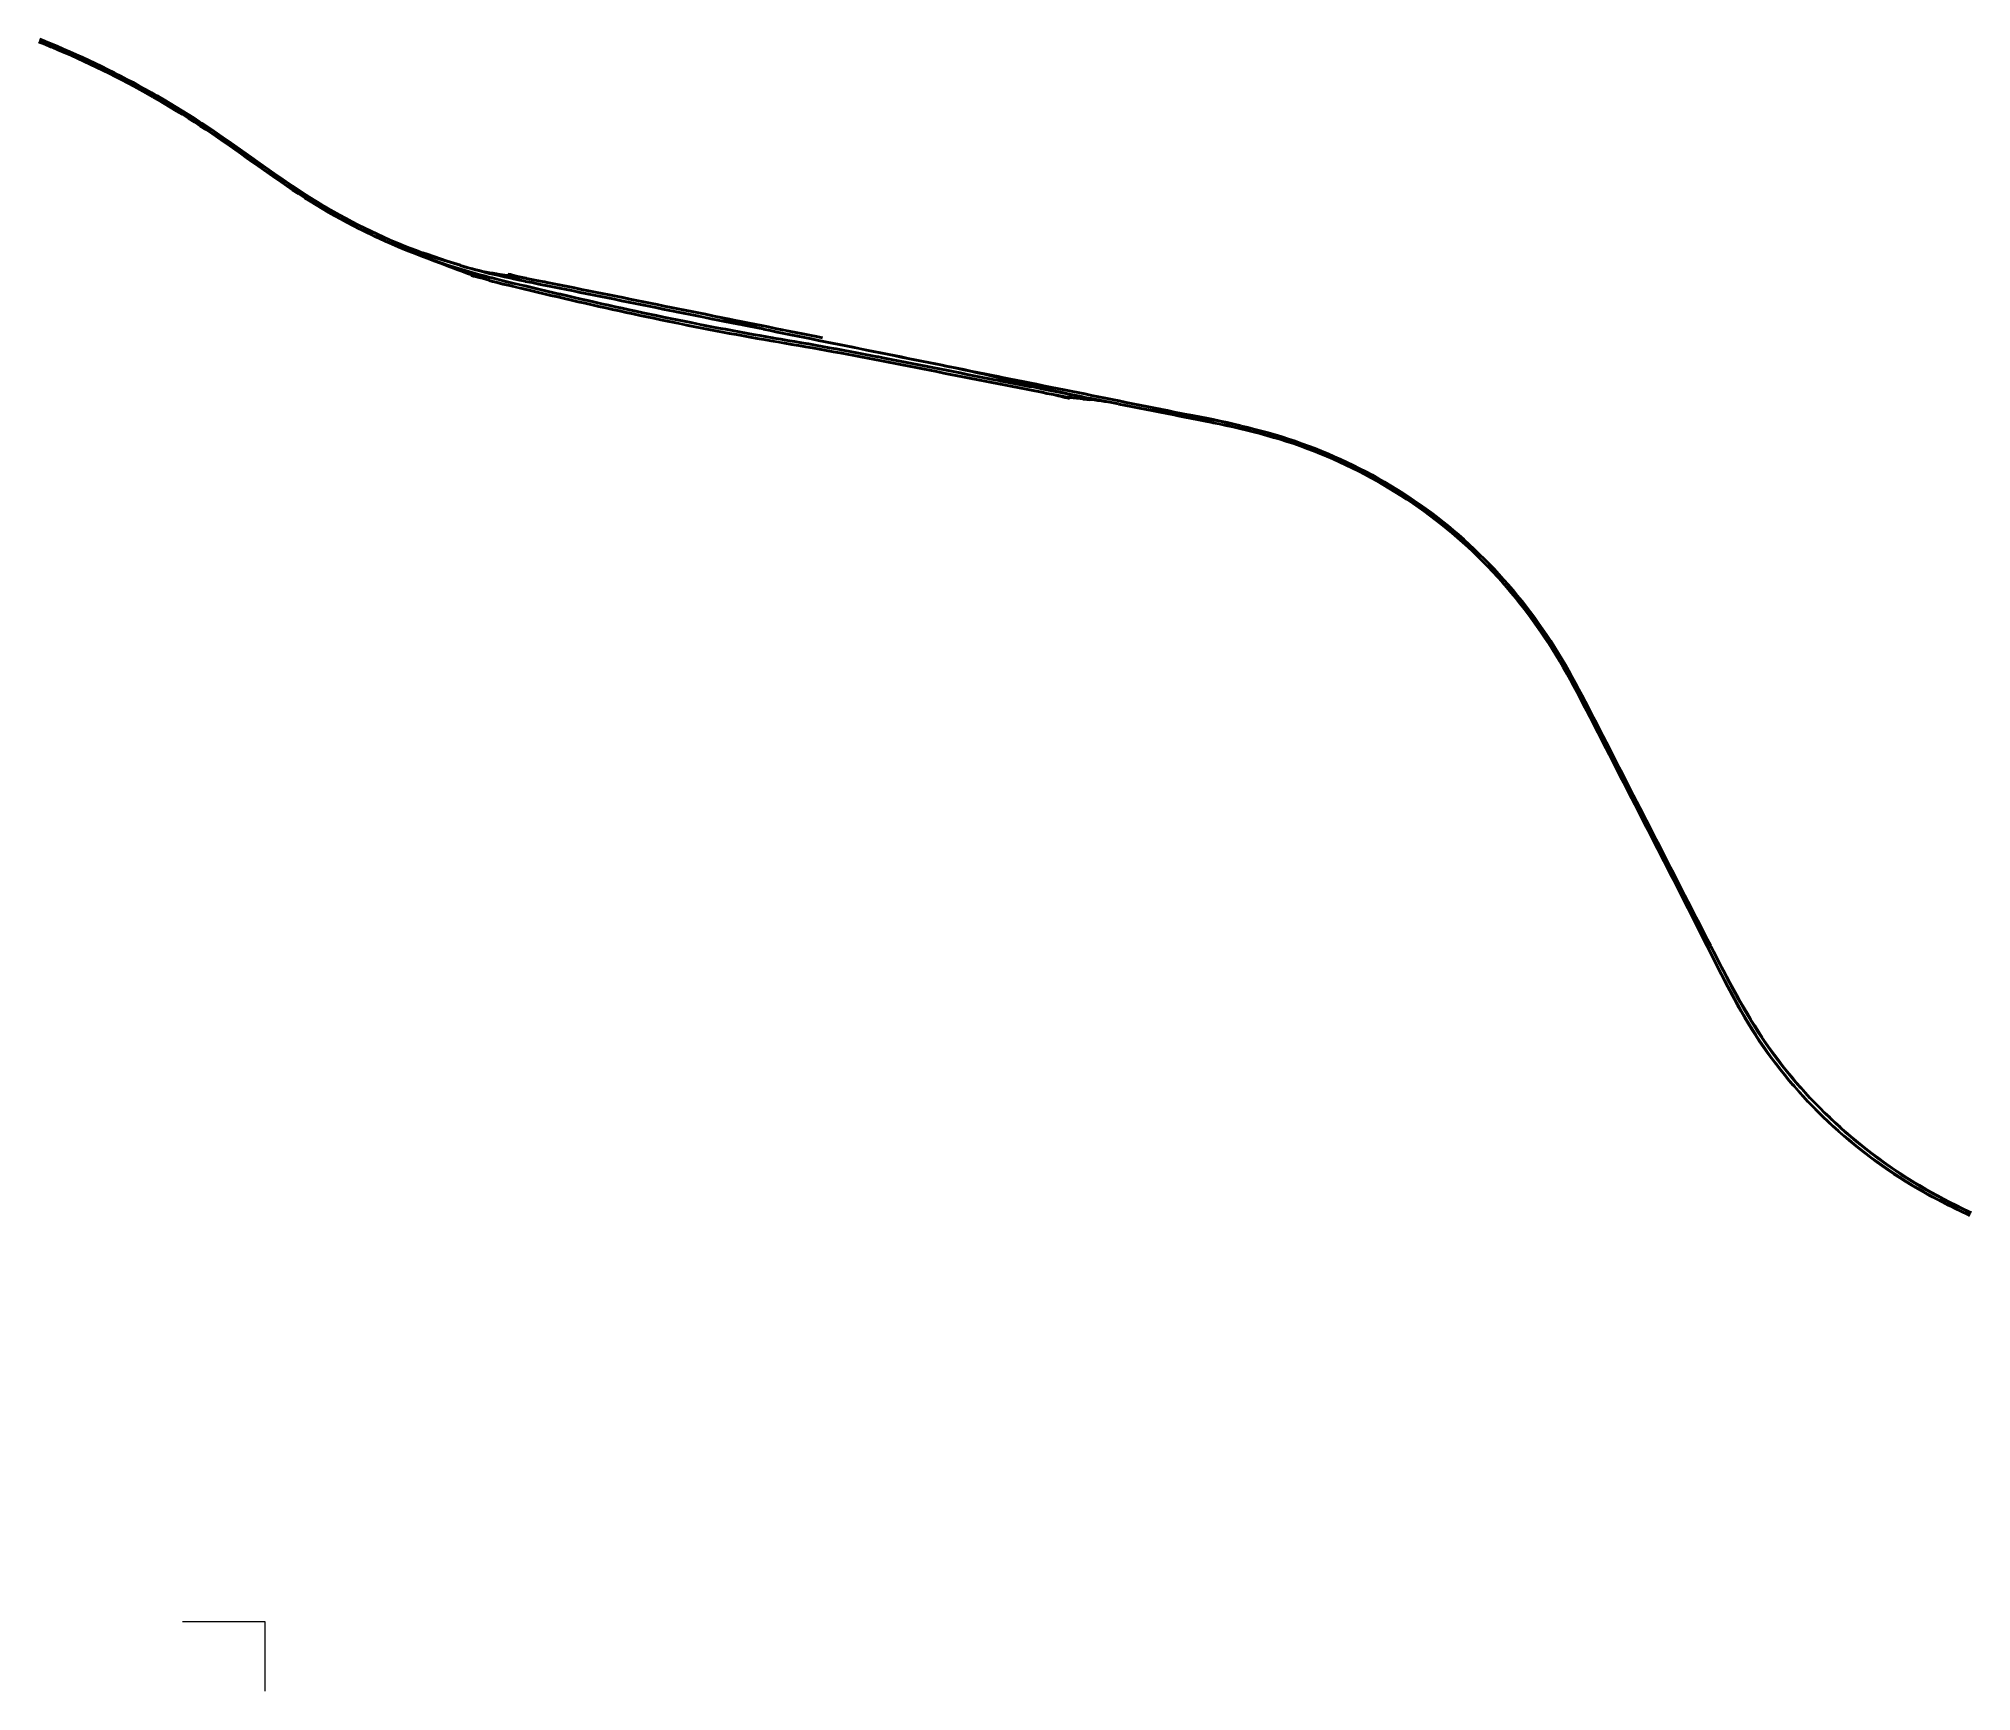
# Model space of a CAD drawing. Header units: feet. Extents: x 2684697 to 2732399, y 1232152 to 1272022.
# Drawn here: x 2688678 to 2691429, y 1252901 to 1255253 of the extents above; entities outside this region: 158.
import ezdxf

# ---------------------------------------------------------------- set-up
doc = ezdxf.new("R2010")
doc.units = ezdxf.units.FT
doc.header["$MEASUREMENT"] = 0
for name, color, linetype, lineweight in [('46 E1 (I)', 7, 'Continuous', 0), ('54 E2 (IV)', 7, 'Continuous', 0), ('60 E1 (VI)', 7, 'Continuous', 0), ('A-Titelblatt', 7, 'Continuous', 0), ('Diverse', 7, 'Continuous', 0), ('Level 61', 7, 'Continuous', 0)]:
    doc.layers.add(name, color=color, linetype=linetype, lineweight=lineweight)
doc.styles.add('Style-Arial', font='arial.ttf')

msp = doc.modelspace()

# ---------------------------------------------------------------- linework, layer by layer
at = {"layer": '46 E1 (I)', "color": 5, "lineweight": 30}
msp.add_line((2690362.6, 1271947.9), (2691519.4, 1271947.9), dxfattribs=at)
at = {"layer": '46 E1 (I)', "color": 5, "lineweight": 30, "flags": 128}
for points in [[(2689404, 1254904.9), (2689411.2, 1254903.4), (2689421, 1254901.4), (2689430.8, 1254899.5), (2689440.6, 1254897.5), (2689450.4, 1254895.5), (2689460.2, 1254893.6), (2689470, 1254891.6), (2689479.8, 1254889.6), (2689489.6, 1254887.6), (2689499.5, 1254885.7), (2689509.3, 1254883.7), (2689519.1, 1254881.7), (2689528.9, 1254879.7), (2689538.7, 1254877.8), (2689548.5, 1254875.8), (2689558.3, 1254873.8), (2689568.1, 1254871.8), (2689577.9, 1254869.9), (2689587.7, 1254867.9), (2689597.5, 1254865.9), (2689607.3, 1254863.9), (2689617.1, 1254862), (2689626.9, 1254860), (2689636.7, 1254858), (2689641.3, 1254857.1)], [(2689404.2, 1254906.3), (2689411.5, 1254904.8), (2689421.3, 1254902.9), (2689431.1, 1254900.9), (2689440.9, 1254898.9), (2689450.7, 1254896.9), (2689460.5, 1254895), (2689470.3, 1254893), (2689480.1, 1254891), (2689489.9, 1254889), (2689499.7, 1254887.1), (2689509.5, 1254885.1), (2689519.3, 1254883.1), (2689529.1, 1254881.1), (2689538.9, 1254879.2), (2689548.7, 1254877.2), (2689558.6, 1254875.2), (2689568.4, 1254873.2), (2689578.2, 1254871.3), (2689588, 1254869.3), (2689597.8, 1254867.3), (2689607.6, 1254865.4), (2689617.4, 1254863.4), (2689627.2, 1254861.4), (2689637, 1254859.4), (2689641.6, 1254858.5)], [(2689641.3, 1254857.1), (2689646.2, 1254856), (2689651, 1254854.9), (2689655.8, 1254853.6), (2689660.6, 1254852.1), (2689663.7, 1254851.1), (2689666.8, 1254850.1)], [(2689641.3, 1254857.1), (2689651.1, 1254855.1), (2689660.9, 1254853.1), (2689667.3, 1254851.9)], [(2689641.6, 1254858.5), (2689646.5, 1254857.4), (2689651.4, 1254856.3), (2689656.2, 1254854.9), (2689661, 1254853.5), (2689664.1, 1254852.5), (2689667.2, 1254851.5)], [(2689641.6, 1254858.5), (2689651.4, 1254856.5), (2689661.2, 1254854.6), (2689667.6, 1254853.3)], [(2689671.1, 1254848.8), (2689667.4, 1254849.9), (2689666.8, 1254850.1)], [(2689667.3, 1254851.9), (2689677.1, 1254849.9), (2689687, 1254847.9), (2689696.8, 1254845.9), (2689706.6, 1254844), (2689716.4, 1254842), (2689726.2, 1254840), (2689736, 1254838), (2689740.2, 1254837.2)], [(2689671.5, 1254850.2), (2689667.8, 1254851.3), (2689667.3, 1254851.5)], [(2689667.6, 1254853.3), (2689677.4, 1254851.3), (2689687.2, 1254849.3), (2689697, 1254847.3), (2689706.8, 1254845.4), (2689716.6, 1254843.4), (2689726.4, 1254841.4), (2689736.3, 1254839.4), (2689740.5, 1254838.6)], [(2689740.2, 1254837.2), (2689745.8, 1254836.1), (2689755.6, 1254834.1), (2689765.4, 1254832.1), (2689775.2, 1254830.1), (2689785, 1254828.2), (2689793.3, 1254826.5)], [(2689740.5, 1254838.6), (2689746.1, 1254837.5), (2689755.9, 1254835.5), (2689765.7, 1254833.5), (2689775.5, 1254831.5), (2689785.3, 1254829.6), (2689793.6, 1254827.9)]]:
    msp.add_lwpolyline(points, dxfattribs=at)
at = {"layer": '54 E2 (IV)', "color": 3, "lineweight": 30}
for p, q in [((2690362.6, 1271400.7), (2691519.4, 1271400.7)), ((2689372, 1254910.9), (2689381.4, 1254909.2)), ((2689372.2, 1254912.3), (2689381.7, 1254910.7))]:
    msp.add_line(p, q, dxfattribs=at)
at = {"layer": '54 E2 (IV)', "color": 3, "lineweight": 30, "flags": 128}
for points in [[(2689281.3, 1254921), (2689283.8, 1254920), (2689288.5, 1254918.3), (2689293.2, 1254916.6), (2689294, 1254916.4)], [(2689281.8, 1254922.3), (2689284.3, 1254921.4), (2689289, 1254919.6), (2689293.7, 1254918), (2689294.4, 1254917.7)], [(2689319.3, 1254908.3), (2689314.5, 1254909.6), (2689309.7, 1254910.9), (2689304.8, 1254912.1), (2689300, 1254913.2), (2689296.8, 1254913.9), (2689293.6, 1254914.6)], [(2689319.7, 1254909.7), (2689314.9, 1254911), (2689310, 1254912.3), (2689305.2, 1254913.5), (2689300.3, 1254914.6), (2689297.1, 1254915.3), (2689293.9, 1254916)], [(2689319.3, 1254908.3), (2689314.5, 1254909.7), (2689309.7, 1254911.2), (2689304.9, 1254912.7), (2689300.2, 1254914.2), (2689297.1, 1254915.3), (2689294, 1254916.4)], [(2689319.7, 1254909.7), (2689314.9, 1254911.1), (2689310.1, 1254912.5), (2689305.4, 1254914.1), (2689300.6, 1254915.6), (2689297.5, 1254916.7), (2689294.4, 1254917.7)], [(2689319.3, 1254908.3), (2689324.1, 1254906.9), (2689328.9, 1254905.6), (2689332.2, 1254904.7)], [(2689319.7, 1254909.7), (2689324.5, 1254908.3), (2689329.3, 1254907), (2689332.6, 1254906.1)], [(2689332.2, 1254904.7), (2689333.8, 1254904.3), (2689338.6, 1254903.1), (2689343.5, 1254901.9), (2689348.4, 1254900.8), (2689358.1, 1254898.4), (2689367.8, 1254896.1), (2689377.6, 1254893.8), (2689387.3, 1254891.5), (2689397, 1254889.2), (2689406.8, 1254886.9), (2689416.5, 1254884.7), (2689426.2, 1254882.4), (2689436, 1254880.2), (2689445.7, 1254877.9), (2689455.5, 1254875.7), (2689465.2, 1254873.5), (2689475, 1254871.3), (2689484.8, 1254869.1), (2689494.5, 1254866.9), (2689504.3, 1254864.8), (2689514, 1254862.6), (2689523.8, 1254860.5), (2689533.6, 1254858.4), (2689543.4, 1254856.3), (2689553.2, 1254854.3), (2689563, 1254852.2), (2689572.8, 1254850.2), (2689582.6, 1254848.2), (2689592.4, 1254846.2), (2689602.2, 1254844.3), (2689612, 1254842.3), (2689621.8, 1254840.4), (2689631.6, 1254838.5), (2689641.4, 1254836.6), (2689651.3, 1254834.8), (2689661.1, 1254832.9), (2689670.9, 1254831.1), (2689680.8, 1254829.3), (2689690.6, 1254827.5), (2689700.5, 1254825.7), (2689710.3, 1254824), (2689720.1, 1254822.3), (2689730, 1254820.6), (2689739.9, 1254818.9), (2689749.7, 1254817.2), (2689759.6, 1254815.5), (2689769.4, 1254813.8), (2689779.3, 1254812.1), (2689789.1, 1254810.3), (2689799, 1254808.6), (2689808.8, 1254806.8), (2689818.6, 1254805), (2689828.5, 1254803.2), (2689838.3, 1254801.3), (2689848.1, 1254799.5), (2689857.9, 1254797.6), (2689867.8, 1254795.7), (2689877.6, 1254793.8), (2689887.4, 1254791.8), (2689897.2, 1254789.9), (2689907, 1254788), (2689916.8, 1254786.1), (2689926.6, 1254784.1), (2689936.4, 1254782.2), (2689946.3, 1254780.3), (2689956.1, 1254778.4), (2689965.9, 1254776.4), (2689975.7, 1254774.5), (2689985.5, 1254772.6), (2689995.3, 1254770.6), (2690005.1, 1254768.7), (2690014.9, 1254766.8), (2690024.8, 1254764.9), (2690034.6, 1254762.9), (2690044.4, 1254761), (2690054.2, 1254759.1), (2690064, 1254757.2), (2690073.8, 1254755.2), (2690083.6, 1254753.3), (2690093.5, 1254751.4), (2690103.3, 1254749.5), (2690107.9, 1254748.5)], [(2689332.6, 1254906.1), (2689334.1, 1254905.7), (2689339, 1254904.5), (2689343.8, 1254903.3), (2689348.7, 1254902.2), (2689358.4, 1254899.8), (2689368.2, 1254897.5), (2689377.9, 1254895.2), (2689387.6, 1254892.9), (2689397.3, 1254890.6), (2689407.1, 1254888.3), (2689416.8, 1254886.1), (2689426.6, 1254883.8), (2689436.3, 1254881.6), (2689446.1, 1254879.3), (2689455.8, 1254877.1), (2689465.6, 1254874.9), (2689475.3, 1254872.7), (2689485.1, 1254870.5), (2689494.8, 1254868.3), (2689504.6, 1254866.2), (2689514.4, 1254864), (2689524.1, 1254861.9), (2689533.9, 1254859.8), (2689543.7, 1254857.7), (2689553.5, 1254855.7), (2689563.3, 1254853.6), (2689573, 1254851.6), (2689582.8, 1254849.6), (2689592.6, 1254847.6), (2689602.5, 1254845.7), (2689612.3, 1254843.7), (2689622.1, 1254841.8), (2689631.9, 1254839.9), (2689641.7, 1254838), (2689651.5, 1254836.2), (2689661.4, 1254834.3), (2689671.2, 1254832.5), (2689681, 1254830.7), (2689690.9, 1254828.9), (2689700.7, 1254827.1), (2689710.5, 1254825.4), (2689720.4, 1254823.7), (2689730.2, 1254822), (2689740.1, 1254820.3), (2689750, 1254818.6), (2689759.8, 1254816.9), (2689769.7, 1254815.2), (2689779.5, 1254813.5), (2689789.4, 1254811.7), (2689799.2, 1254810), (2689809.1, 1254808.2), (2689818.9, 1254806.4), (2689828.7, 1254804.6), (2689838.6, 1254802.7), (2689848.4, 1254800.9), (2689858.2, 1254799), (2689868, 1254797.1), (2689877.8, 1254795.2), (2689887.7, 1254793.2), (2689897.5, 1254791.3), (2689907.3, 1254789.4), (2689917.1, 1254787.5), (2689926.9, 1254785.5), (2689936.7, 1254783.6), (2689946.5, 1254781.7), (2689956.3, 1254779.8), (2689966.2, 1254777.8), (2689976, 1254775.9), (2689985.8, 1254774), (2689995.6, 1254772.1), (2690005.4, 1254770.1), (2690015.2, 1254768.2), (2690025, 1254766.3), (2690034.9, 1254764.3), (2690044.7, 1254762.4), (2690054.5, 1254760.5), (2690064.3, 1254758.6), (2690074.1, 1254756.6), (2690083.9, 1254754.7), (2690093.7, 1254752.8), (2690103.5, 1254750.9), (2690108.3, 1254749.9)], [(2689338.1, 1254916.2), (2689341.2, 1254915.7), (2689345.7, 1254915.1)], [(2689338.3, 1254917.6), (2689341.4, 1254917.1), (2689346, 1254916.5)], [(2689372, 1254910.9), (2689362.1, 1254912.6), (2689352.2, 1254914.1), (2689345.7, 1254915.1)], [(2689372.2, 1254912.3), (2689362.3, 1254914), (2689352.4, 1254915.5), (2689346, 1254916.5)], [(2689372, 1254910.9), (2689367, 1254911.8), (2689362.1, 1254912.8), (2689357.2, 1254913.9), (2689352.3, 1254915.2), (2689349.2, 1254916), (2689346.1, 1254916.8)], [(2689372.2, 1254912.3), (2689367.3, 1254913.2), (2689362.4, 1254914.2), (2689357.5, 1254915.3), (2689352.7, 1254916.6), (2689349.6, 1254917.4), (2689346.4, 1254918.2)], [(2689381.4, 1254909.2), (2689381.8, 1254909.2), (2689391.6, 1254907.3), (2689398.1, 1254906.1)], [(2689381.7, 1254910.7), (2689382, 1254910.6), (2689391.9, 1254908.7), (2689398.3, 1254907.5)], [(2689398.1, 1254906.1), (2689401.4, 1254905.4), (2689404, 1254904.9)], [(2689398.3, 1254907.5), (2689401.7, 1254906.8), (2689404.2, 1254906.3)], [(2690107.9, 1254748.5), (2690113.1, 1254747.5), (2690119.4, 1254746.3)], [(2690108.3, 1254749.9), (2690113.4, 1254748.9), (2690119.8, 1254747.7)], [(2690119.5, 1254746.3), (2690124.4, 1254745.3), (2690129.3, 1254744.4), (2690134.3, 1254743.6), (2690139.2, 1254742.8), (2690142.5, 1254742.3), (2690145.7, 1254741.8)], [(2690119.5, 1254746.3), (2690124.4, 1254745.3), (2690129.3, 1254744.2), (2690134.1, 1254743), (2690138.9, 1254741.8), (2690142.1, 1254740.9), (2690145.3, 1254740.1)], [(2690119.8, 1254747.7), (2690124.7, 1254746.7), (2690129.6, 1254745.6), (2690134.5, 1254744.4), (2690139.3, 1254743.1), (2690142.5, 1254742.3), (2690145.6, 1254741.5)], [(2690119.8, 1254747.7), (2690124.7, 1254746.7), (2690129.6, 1254745.9), (2690134.5, 1254745), (2690139.4, 1254744.2), (2690142.7, 1254743.7), (2690145.9, 1254743.3)], [(2690145.7, 1254741.8), (2690150.7, 1254741.2), (2690155.4, 1254740.6)], [(2690145.9, 1254743.3), (2690150.9, 1254742.6), (2690155.6, 1254742)], [(2690155.4, 1254740.6), (2690155.6, 1254740.5), (2690160.6, 1254740), (2690164.3, 1254739.5)], [(2690155.6, 1254742), (2690155.8, 1254742), (2690160.8, 1254741.4), (2690164.5, 1254741)]]:
    msp.add_lwpolyline(points, dxfattribs=at)
at = {"layer": '60 E1 (VI)', "color": 1, "lineweight": 30}
for p, q in [((2690362.6, 1270879.1), (2691519.4, 1270879.1)), ((2688841, 1255169.2), (2688848, 1255165.3)), ((2688841.6, 1255170.6), (2688848.5, 1255166.6)), ((2689136.7, 1254980.5), (2689142.1, 1254977.8)), ((2689137.2, 1254981.8), (2689142.6, 1254979.2)), ((2689331.6, 1254918.7), (2689338.3, 1254917.6)), ((2689331.3, 1254917.2), (2689338.1, 1254916.2)), ((2690164.7, 1254742.1), (2690174.6, 1254740.2)), ((2690165, 1254743.5), (2690174.8, 1254741.6)), ((2690215.4, 1254732.1), (2690225.2, 1254730.2)), ((2690215.6, 1254733.5), (2690225.5, 1254731.6))]:
    msp.add_line(p, q, dxfattribs=at)
at = {"layer": '60 E1 (VI)', "color": 1, "lineweight": 30, "flags": 128}
for points in [[(2688678.4, 1255249.2), (2688687.3, 1255245.6), (2688695.5, 1255242.2)], [(2688679.3, 1255251.4), (2688685, 1255249.1), (2688688.2, 1255247.8)], [(2688679.8, 1255252.8), (2688685.6, 1255250.4), (2688688.7, 1255249.2)], [(2688688.7, 1255249.2), (2688694.8, 1255246.6), (2688704.1, 1255242.8), (2688713.3, 1255238.9), (2688722.4, 1255234.9), (2688731.6, 1255230.8), (2688740.7, 1255226.7), (2688749.8, 1255222.5), (2688758.8, 1255218.2), (2688767.8, 1255213.9), (2688776.8, 1255209.4), (2688785.8, 1255205), (2688787, 1255204.3)], [(2688677.9, 1255247.9), (2688686.7, 1255244.3), (2688695, 1255240.9)], [(2688688.2, 1255247.8), (2688694.3, 1255245.3), (2688703.5, 1255241.5), (2688712.7, 1255237.5), (2688721.9, 1255233.6), (2688731, 1255229.5), (2688740.1, 1255225.4), (2688749.2, 1255221.2), (2688758.2, 1255216.9), (2688767.2, 1255212.6), (2688776.2, 1255208.2), (2688785.1, 1255203.7), (2688786.5, 1255203)], [(2688695, 1255240.9), (2688696, 1255240.5), (2688705.2, 1255236.6), (2688714.4, 1255232.7), (2688723.5, 1255228.7), (2688732.6, 1255224.6), (2688741.7, 1255220.4), (2688750.8, 1255216.2), (2688759.8, 1255211.9), (2688768.8, 1255207.6), (2688777.8, 1255203.1), (2688786.7, 1255198.6), (2688795.6, 1255194.1), (2688804.4, 1255189.4), (2688813.2, 1255184.7), (2688822, 1255179.9), (2688830.7, 1255175.1), (2688839.4, 1255170.2), (2688841, 1255169.2)], [(2688695.5, 1255242.2), (2688696.5, 1255241.8), (2688705.7, 1255238), (2688714.9, 1255234), (2688724.1, 1255230), (2688733.2, 1255225.9), (2688742.3, 1255221.8), (2688751.4, 1255217.5), (2688760.4, 1255213.2), (2688769.4, 1255208.9), (2688778.4, 1255204.4), (2688787.3, 1255199.9), (2688796.2, 1255195.3), (2688805.1, 1255190.7), (2688813.9, 1255186), (2688822.7, 1255181.2), (2688831.4, 1255176.3), (2688840.2, 1255171.4), (2688841.6, 1255170.6)], [(2688786.5, 1255203), (2688794, 1255199.1), (2688802.9, 1255194.5), (2688811.7, 1255189.8), (2688820.5, 1255185.1), (2688829.3, 1255180.3), (2688838, 1255175.4), (2688842.9, 1255172.5)], [(2688787, 1255204.3), (2688794.7, 1255200.4), (2688803.6, 1255195.8), (2688812.4, 1255191.1), (2688821.2, 1255186.3), (2688830, 1255181.5), (2688838.7, 1255176.6), (2688843.4, 1255173.9)], [(2688842.9, 1255172.5), (2688846.7, 1255170.4), (2688849.9, 1255168.5)], [(2688843.4, 1255173.9), (2688847.4, 1255171.7), (2688850.4, 1255169.9)], [(2688848.5, 1255166.6), (2688848.8, 1255166.4), (2688857.5, 1255161.4), (2688866.1, 1255156.2), (2688874.6, 1255151.1), (2688883.1, 1255145.8), (2688891.6, 1255140.5), (2688900, 1255135.1), (2688908.4, 1255129.6), (2688916.8, 1255124.1), (2688925.1, 1255118.5), (2688933.3, 1255112.9), (2688941.6, 1255107.2), (2688949.8, 1255101.5), (2688957.9, 1255095.7), (2688966.1, 1255089.9), (2688974.2, 1255084.1), (2688982.4, 1255078.3), (2688990.5, 1255072.5), (2688998.7, 1255066.7), (2689006.8, 1255061), (2689015, 1255055.2), (2689023.3, 1255049.6), (2689031.5, 1255043.9), (2689039.8, 1255038.4), (2689048.2, 1255032.9), (2689056.6, 1255027.5), (2689057, 1255027.2)], [(2688849.9, 1255168.5), (2688855.3, 1255165.4), (2688863.9, 1255160.3), (2688872.5, 1255155.1), (2688881, 1255149.9), (2688889.5, 1255144.6), (2688897.9, 1255139.3), (2688906.3, 1255133.9), (2688909.5, 1255131.7)], [(2688850.4, 1255169.9), (2688856, 1255166.6), (2688864.6, 1255161.5), (2688873.2, 1255156.4), (2688881.7, 1255151.1), (2688890.2, 1255145.8), (2688898.7, 1255140.5), (2688907.1, 1255135.1), (2688910, 1255133.1)], [(2688848, 1255165.3), (2688848.1, 1255165.2), (2688856.7, 1255160.1), (2688865.3, 1255155), (2688873.9, 1255149.8), (2688882.4, 1255144.6), (2688890.8, 1255139.3), (2688899.3, 1255133.9), (2688907.6, 1255128.4), (2688916, 1255122.9), (2688924.3, 1255117.3), (2688932.5, 1255111.7), (2688940.7, 1255106), (2688948.9, 1255100.3), (2688957.1, 1255094.5), (2688965.3, 1255088.7), (2688973.4, 1255082.9), (2688981.5, 1255077.1), (2688989.7, 1255071.3), (2688997.8, 1255065.5), (2689006, 1255059.8), (2689014.2, 1255054.1), (2689022.5, 1255048.4), (2689030.7, 1255042.7), (2689039, 1255037.2), (2689047.4, 1255031.7), (2689055.8, 1255026.3), (2689056.5, 1255025.8)], [(2688909.5, 1255131.7), (2688914.6, 1255128.4), (2688923, 1255122.8), (2688931.2, 1255117.2), (2688939.5, 1255111.5), (2688947.7, 1255105.8), (2688955.8, 1255100.1), (2688964, 1255094.3), (2688972.2, 1255088.5), (2688980.3, 1255082.7), (2688988.5, 1255076.9), (2688996.6, 1255071.1), (2689004.8, 1255065.4), (2689013, 1255059.6), (2689021.2, 1255053.9), (2689029.5, 1255048.3), (2689037.8, 1255042.7), (2689046.1, 1255037.2), (2689054.5, 1255031.7), (2689057.7, 1255029.7)], [(2688910, 1255133.1), (2688915.4, 1255129.6), (2688923.8, 1255124), (2688932, 1255118.4), (2688940.3, 1255112.7), (2688948.5, 1255107), (2688956.7, 1255101.2), (2688964.8, 1255095.5), (2688973, 1255089.7), (2688981.1, 1255083.9), (2688989.3, 1255078.1), (2688997.4, 1255072.3), (2689005.6, 1255066.5), (2689013.8, 1255060.8), (2689022, 1255055.1), (2689030.3, 1255049.5), (2689038.6, 1255043.9), (2689046.9, 1255038.4), (2689055.3, 1255033), (2689058.3, 1255031.1)], [(2689057.7, 1255029.7), (2689063, 1255026.4), (2689071.5, 1255021.1), (2689080.1, 1255016), (2689088.5, 1255011.1)], [(2689058.3, 1255031.1), (2689063.7, 1255027.6), (2689072.2, 1255022.4), (2689080.8, 1255017.2), (2689089, 1255012.4)], [(2689056.5, 1255025.8), (2689064.3, 1255020.9), (2689072.8, 1255015.7), (2689081.4, 1255010.6), (2689090.1, 1255005.5), (2689098.8, 1255000.6), (2689107.5, 1254995.7), (2689116.3, 1254991), (2689125.2, 1254986.4), (2689134.1, 1254981.8), (2689136.7, 1254980.5)], [(2689057, 1255027.2), (2689065, 1255022.2), (2689073.6, 1255016.9), (2689082.1, 1255011.8), (2689090.8, 1255006.8), (2689099.5, 1255001.8), (2689108.2, 1254997), (2689117, 1254992.3), (2689125.9, 1254987.6), (2689134.8, 1254983.1), (2689137.2, 1254981.8)], [(2689088.5, 1255011.1), (2689088.7, 1255010.9), (2689097.4, 1255005.9), (2689106.1, 1255001.1), (2689114.9, 1254996.3), (2689123.8, 1254991.6), (2689132.7, 1254987.1), (2689141.6, 1254982.6), (2689150.7, 1254978.3), (2689159.7, 1254974), (2689168.8, 1254969.9), (2689178, 1254965.8), (2689180.2, 1254964.9)], [(2689089, 1255012.4), (2689089.4, 1255012.2), (2689098.1, 1255007.2), (2689106.8, 1255002.3), (2689115.6, 1254997.6), (2689124.4, 1254992.9), (2689133.3, 1254988.4), (2689142.3, 1254983.9), (2689151.3, 1254979.6), (2689160.3, 1254975.3), (2689169.4, 1254971.2), (2689178.5, 1254967.1), (2689180.7, 1254966.2)], [(2689142.1, 1254977.8), (2689143.1, 1254977.4), (2689152.1, 1254973), (2689153, 1254972.6)], [(2689142.6, 1254979.2), (2689143.7, 1254978.6), (2689152.7, 1254974.3), (2689153.6, 1254973.9)], [(2689153.6, 1254973.8), (2689162.7, 1254969.6), (2689171.8, 1254965.5), (2689180.9, 1254961.5), (2689190.1, 1254957.5), (2689199.4, 1254953.7), (2689205.4, 1254951.3)], [(2689153.6, 1254973.8), (2689158.2, 1254971.7), (2689162.7, 1254969.7), (2689167.3, 1254967.7), (2689171.9, 1254965.7), (2689176.5, 1254963.8), (2689181.1, 1254961.9), (2689185.8, 1254960.1), (2689190.4, 1254958.4), (2689195.1, 1254956.6), (2689199.8, 1254955), (2689205.9, 1254952.9)], [(2689153, 1254972.6), (2689157.6, 1254970.4), (2689162.1, 1254968.4), (2689166.7, 1254966.3), (2689171.3, 1254964.4), (2689175.9, 1254962.5), (2689180.6, 1254960.6), (2689185.3, 1254958.8), (2689189.9, 1254957), (2689194.6, 1254955.3), (2689199.4, 1254953.6), (2689205.4, 1254951.6)], [(2689153, 1254972.6), (2689162.1, 1254968.3), (2689171.2, 1254964.2), (2689180.4, 1254960.1), (2689189.6, 1254956.2), (2689198.8, 1254952.4), (2689204.8, 1254950)], [(2689180.2, 1254964.9), (2689187.2, 1254961.9), (2689193.1, 1254959.4)], [(2689180.7, 1254966.2), (2689187.7, 1254963.2), (2689193.6, 1254960.8)], [(2689193.1, 1254959.4), (2689196.4, 1254958), (2689205.7, 1254954.3), (2689215, 1254950.7), (2689224.4, 1254947.2)], [(2689193.6, 1254960.8), (2689197, 1254959.4), (2689206.2, 1254955.7), (2689215.6, 1254952), (2689224.9, 1254948.5)], [(2689204.8, 1254949.9), (2689214.1, 1254946.3), (2689221.8, 1254943.3)], [(2689205.4, 1254951.3), (2689214.7, 1254947.6), (2689222.4, 1254944.7)], [(2689278.5, 1254930.8), (2689268.9, 1254933.6), (2689259.3, 1254936.5), (2689249.7, 1254939.3), (2689240.1, 1254942.2), (2689230.5, 1254945), (2689224.3, 1254946.9)], [(2689278, 1254929.4), (2689268.5, 1254932.3), (2689258.9, 1254935.3), (2689249.4, 1254938.4), (2689239.9, 1254941.6), (2689230.5, 1254945), (2689224.4, 1254947.2)], [(2689278.5, 1254930.8), (2689268.9, 1254933.7), (2689259.4, 1254936.7), (2689249.9, 1254939.8), (2689240.4, 1254943), (2689231, 1254946.3), (2689224.9, 1254948.5)], [(2689221.9, 1254943.3), (2689231.2, 1254939.8), (2689240.6, 1254936.3), (2689249.9, 1254932.8), (2689259.3, 1254929.2), (2689268.7, 1254925.7), (2689274.5, 1254923.5)], [(2689221.9, 1254943.3), (2689231.2, 1254939.9), (2689240.7, 1254936.5), (2689250.1, 1254933.2), (2689259.6, 1254930.1), (2689269.2, 1254927), (2689275, 1254925.2)], [(2689222.4, 1254944.7), (2689231.7, 1254941.2), (2689241.1, 1254937.8), (2689250.6, 1254934.6), (2689260.1, 1254931.4), (2689269.6, 1254928.4), (2689275.5, 1254926.6)], [(2689222.4, 1254944.7), (2689231.7, 1254941.2), (2689241.1, 1254937.6), (2689250.4, 1254934.1), (2689259.8, 1254930.6), (2689269.2, 1254927.1), (2689275, 1254924.9)], [(2689278, 1254929.4), (2689268.5, 1254932.3), (2689258.9, 1254935.1), (2689249.3, 1254937.9), (2689239.7, 1254940.8), (2689230.1, 1254943.7), (2689223.9, 1254945.6)], [(2689274.5, 1254923.5), (2689279.1, 1254921.8), (2689281.3, 1254921)], [(2689275, 1254924.9), (2689279.6, 1254923.1), (2689281.8, 1254922.3)], [(2689275.1, 1254925.2), (2689284.6, 1254922.3), (2689294.3, 1254919.5), (2689303.9, 1254916.9), (2689313.6, 1254914.3), (2689319.7, 1254912.7)], [(2689275.5, 1254926.6), (2689285, 1254923.7), (2689294.6, 1254920.9), (2689304.3, 1254918.2), (2689313.9, 1254915.6), (2689320.1, 1254914)], [(2689278, 1254929.4), (2689287.7, 1254926.6), (2689290.2, 1254925.9)], [(2689278.5, 1254930.8), (2689288.1, 1254928), (2689290.6, 1254927.3)], [(2689290.2, 1254925.9), (2689295, 1254924.6), (2689299.9, 1254923.4), (2689304.7, 1254922.2), (2689309.6, 1254921.1), (2689314.5, 1254920.1), (2689319.5, 1254919.2), (2689324.4, 1254918.4), (2689329.3, 1254917.6), (2689331.3, 1254917.2)], [(2689290.2, 1254925.9), (2689299.8, 1254923.3), (2689309.5, 1254920.8), (2689319.2, 1254918.3), (2689328.9, 1254916), (2689330.9, 1254915.6)], [(2689290.6, 1254927.3), (2689295.4, 1254926), (2689300.2, 1254924.8), (2689305.1, 1254923.6), (2689309.9, 1254922.5), (2689314.8, 1254921.5), (2689319.7, 1254920.6), (2689324.6, 1254919.8), (2689329.6, 1254919), (2689331.6, 1254918.7)], [(2689290.6, 1254927.3), (2689300.2, 1254924.7), (2689309.9, 1254922.2), (2689319.6, 1254919.7), (2689329.3, 1254917.4), (2689331.3, 1254917)], [(2689319.7, 1254912.7), (2689323.2, 1254911.7), (2689332.9, 1254909.3), (2689342.7, 1254906.9), (2689352.4, 1254904.5), (2689362.1, 1254902.2), (2689371.8, 1254899.9), (2689381.6, 1254897.6), (2689391.3, 1254895.3), (2689401, 1254893), (2689410.8, 1254890.7), (2689419, 1254888.8)], [(2689320.1, 1254914), (2689323.6, 1254913.1), (2689333.3, 1254910.7), (2689343, 1254908.3), (2689352.7, 1254905.9), (2689362.4, 1254903.6), (2689372.2, 1254901.3), (2689381.9, 1254899), (2689391.6, 1254896.7), (2689401.4, 1254894.4), (2689411.1, 1254892.1), (2689419.4, 1254890.2)], [(2689331, 1254915.6), (2689340.7, 1254913.3), (2689350.5, 1254911.2), (2689354.1, 1254910.4)], [(2689331.3, 1254917), (2689341, 1254914.7), (2689350.8, 1254912.6), (2689354.4, 1254911.8)], [(2689354.1, 1254910.4), (2689360.3, 1254909.1), (2689370.1, 1254907.1), (2689370.7, 1254906.9)], [(2689354.4, 1254911.8), (2689360.6, 1254910.5), (2689370.4, 1254908.5), (2689371, 1254908.3)], [(2689370.7, 1254906.9), (2689379.9, 1254905.1), (2689389.7, 1254903.1), (2689396.7, 1254901.6)], [(2689371, 1254908.3), (2689380.2, 1254906.5), (2689390, 1254904.5), (2689397.1, 1254903)], [(2689396.7, 1254901.6), (2689399.5, 1254901.1), (2689409.3, 1254899.1), (2689419.1, 1254897.1), (2689428.9, 1254895.2), (2689438.7, 1254893.2), (2689448.5, 1254891.2), (2689458.3, 1254889.3), (2689468.1, 1254887.3), (2689477.9, 1254885.3), (2689487.7, 1254883.3), (2689497.5, 1254881.4), (2689507.3, 1254879.4), (2689517.1, 1254877.4), (2689526.9, 1254875.4), (2689536.7, 1254873.5), (2689546.5, 1254871.5), (2689556.3, 1254869.5), (2689566.1, 1254867.5), (2689575.9, 1254865.6), (2689581.2, 1254864.5)], [(2689397.1, 1254903), (2689399.8, 1254902.5), (2689409.6, 1254900.5), (2689419.4, 1254898.6), (2689429.2, 1254896.6), (2689439, 1254894.6), (2689448.8, 1254892.6), (2689458.6, 1254890.7), (2689468.4, 1254888.7), (2689478.2, 1254886.7), (2689488, 1254884.7), (2689497.8, 1254882.8), (2689507.6, 1254880.8), (2689517.4, 1254878.8), (2689527.2, 1254876.8), (2689537, 1254874.9), (2689546.8, 1254872.9), (2689556.6, 1254870.9), (2689566.4, 1254868.9), (2689576.2, 1254867), (2689581.6, 1254865.9)], [(2689419, 1254888.8), (2689420.5, 1254888.5), (2689430.3, 1254886.2), (2689440, 1254884), (2689449.8, 1254881.7), (2689459.5, 1254879.5), (2689469.3, 1254877.3), (2689479, 1254875.1), (2689488.8, 1254872.9), (2689498.5, 1254870.7), (2689508.3, 1254868.6), (2689518.1, 1254866.5), (2689527.8, 1254864.3), (2689537.6, 1254862.2), (2689547.4, 1254860.2), (2689557.2, 1254858.1), (2689567, 1254856.1), (2689576.8, 1254854.1), (2689586.6, 1254852.1), (2689596.4, 1254850.1), (2689606.2, 1254848.2), (2689616, 1254846.2), (2689625.8, 1254844.3), (2689635.7, 1254842.4), (2689645.5, 1254840.5), (2689655.3, 1254838.7), (2689665.1, 1254836.8), (2689675, 1254835), (2689684.8, 1254833.2), (2689694.7, 1254831.4), (2689704.5, 1254829.7), (2689714.3, 1254827.9), (2689722.7, 1254826.5)], [(2689419.4, 1254890.2), (2689420.8, 1254889.9), (2689430.6, 1254887.6), (2689440.3, 1254885.4), (2689450.1, 1254883.1), (2689459.8, 1254880.9), (2689469.6, 1254878.7), (2689479.3, 1254876.5), (2689489.1, 1254874.3), (2689498.8, 1254872.1), (2689508.6, 1254870), (2689518.4, 1254867.9), (2689528.1, 1254865.7), (2689537.9, 1254863.7), (2689547.7, 1254861.6), (2689557.5, 1254859.5), (2689567.3, 1254857.5), (2689577.1, 1254855.5), (2689586.9, 1254853.5), (2689596.7, 1254851.5), (2689606.5, 1254849.6), (2689616.3, 1254847.6), (2689626.1, 1254845.7), (2689635.9, 1254843.8), (2689645.7, 1254841.9), (2689655.6, 1254840.1), (2689665.4, 1254838.2), (2689675.2, 1254836.4), (2689685.1, 1254834.6), (2689694.9, 1254832.9), (2689704.7, 1254831.1), (2689714.6, 1254829.4), (2689723.1, 1254827.9)], [(2689581.2, 1254864.5), (2689585.7, 1254863.6), (2689595.5, 1254861.6), (2689605.3, 1254859.6), (2689615.1, 1254857.7), (2689625, 1254855.7), (2689634.8, 1254853.7), (2689644.6, 1254851.8), (2689654.4, 1254849.8), (2689664.2, 1254847.8), (2689674, 1254845.8), (2689676.6, 1254845.3)], [(2689581.6, 1254865.9), (2689586, 1254865), (2689595.8, 1254863), (2689605.6, 1254861.1), (2689615.4, 1254859.1), (2689625.2, 1254857.1), (2689635, 1254855.1), (2689644.8, 1254853.2), (2689654.6, 1254851.2), (2689664.4, 1254849.2), (2689674.2, 1254847.2), (2689676.9, 1254846.7)], [(2689677, 1254847), (2689672.2, 1254848.4), (2689671.1, 1254848.8)], [(2689677.4, 1254848.4), (2689672.6, 1254849.8), (2689671.5, 1254850.2)], [(2689709.2, 1254838.7), (2689699.4, 1254840.7), (2689689.6, 1254842.7), (2689679.8, 1254844.6), (2689676.6, 1254845.3)], [(2689709.5, 1254840.1), (2689699.7, 1254842.1), (2689689.9, 1254844.1), (2689680.1, 1254846.1), (2689676.9, 1254846.7)], [(2689709.2, 1254838.7), (2689704.3, 1254839.8), (2689699.5, 1254840.9), (2689694.6, 1254842.1), (2689689.7, 1254843.3), (2689684.9, 1254844.7), (2689680.1, 1254846.1), (2689677, 1254847)], [(2689709.5, 1254840.1), (2689704.6, 1254841.2), (2689699.8, 1254842.3), (2689694.9, 1254843.4), (2689690.1, 1254844.7), (2689685.3, 1254846.1), (2689680.5, 1254847.5), (2689677.4, 1254848.4)], [(2689709.2, 1254838.7), (2689719.1, 1254836.8), (2689728.9, 1254834.8), (2689731.5, 1254834.3)], [(2689709.5, 1254840.1), (2689719.3, 1254838.2), (2689729.1, 1254836.2), (2689731.7, 1254835.7)], [(2689722.7, 1254826.5), (2689724.2, 1254826.2), (2689734.1, 1254824.5), (2689743.9, 1254822.8), (2689753.8, 1254821.2), (2689763.6, 1254819.5), (2689773.5, 1254817.8), (2689783.3, 1254816), (2689793.2, 1254814.3), (2689803, 1254812.5), (2689812.8, 1254810.7), (2689822.7, 1254808.9), (2689832.5, 1254807.1), (2689842.3, 1254805.2), (2689852.2, 1254803.4), (2689862, 1254801.5), (2689871.8, 1254799.6), (2689873.3, 1254799.3)], [(2689723.1, 1254827.9), (2689724.4, 1254827.6), (2689734.3, 1254825.9), (2689744.2, 1254824.3), (2689754, 1254822.6), (2689763.9, 1254820.9), (2689773.7, 1254819.2), (2689783.6, 1254817.4), (2689793.4, 1254815.7), (2689803.3, 1254813.9), (2689813.1, 1254812.1), (2689822.9, 1254810.3), (2689832.8, 1254808.5), (2689842.6, 1254806.6), (2689852.4, 1254804.8), (2689862.2, 1254802.9), (2689872.1, 1254801), (2689873.7, 1254800.7)], [(2689731.5, 1254834.3), (2689738.7, 1254832.8), (2689748.5, 1254830.8), (2689758.3, 1254828.9), (2689768.1, 1254826.9), (2689777.9, 1254824.9), (2689787.7, 1254822.9), (2689797.5, 1254821), (2689807.3, 1254819), (2689817.1, 1254817), (2689826.9, 1254815), (2689836.7, 1254813.1), (2689846.5, 1254811.1), (2689856.3, 1254809.1), (2689866.1, 1254807.1), (2689875.9, 1254805.2), (2689885.7, 1254803.2), (2689895.5, 1254801.2), (2689905.3, 1254799.2), (2689915.1, 1254797.3), (2689924.9, 1254795.3), (2689934.7, 1254793.3), (2689944.5, 1254791.4), (2689954.3, 1254789.4), (2689964.1, 1254787.4), (2689967.7, 1254786.7)], [(2689731.7, 1254835.7), (2689738.9, 1254834.2), (2689748.7, 1254832.2), (2689758.5, 1254830.3), (2689768.4, 1254828.3), (2689778.2, 1254826.3), (2689788, 1254824.3), (2689797.8, 1254822.4), (2689807.6, 1254820.4), (2689817.4, 1254818.4), (2689827.2, 1254816.4), (2689837, 1254814.5), (2689846.8, 1254812.5), (2689856.6, 1254810.5), (2689866.4, 1254808.5), (2689876.2, 1254806.6), (2689886, 1254804.6), (2689895.8, 1254802.6), (2689905.6, 1254800.7), (2689915.4, 1254798.7), (2689925.2, 1254796.7), (2689935, 1254794.7), (2689944.8, 1254792.8), (2689954.6, 1254790.8), (2689964.4, 1254788.8), (2689968, 1254788.1)], [(2689873.3, 1254799.3), (2689881.6, 1254797.7), (2689891.4, 1254795.7), (2689901.2, 1254793.8), (2689911, 1254791.9), (2689920.9, 1254790), (2689930.7, 1254788), (2689940.5, 1254786.1), (2689950.3, 1254784.2), (2689960.1, 1254782.2), (2689969.9, 1254780.3), (2689979.7, 1254778.4), (2689989.5, 1254776.5), (2689999.4, 1254774.5), (2690009.2, 1254772.6), (2690019, 1254770.7), (2690028.8, 1254768.8), (2690038.6, 1254766.8), (2690045, 1254765.6)], [(2689873.7, 1254800.7), (2689881.9, 1254799.1), (2689891.7, 1254797.1), (2689901.5, 1254795.2), (2689911.3, 1254793.3), (2689921.1, 1254791.4), (2689930.9, 1254789.4), (2689940.8, 1254787.5), (2689950.6, 1254785.6), (2689960.4, 1254783.7), (2689970.2, 1254781.7), (2689980, 1254779.8), (2689989.8, 1254777.9), (2689999.6, 1254775.9), (2690009.4, 1254774), (2690019.3, 1254772.1), (2690029.1, 1254770.2), (2690038.9, 1254768.2), (2690045.4, 1254767)], [(2689967.7, 1254786.7), (2689973.9, 1254785.4), (2689975, 1254785.2)], [(2689968, 1254788.1), (2689974.2, 1254786.8), (2689975.2, 1254786.6)], [(2689975, 1254785.2), (2689984.7, 1254783.2), (2689994.5, 1254781.2), (2690004.3, 1254779), (2690014, 1254776.8), (2690023.8, 1254774.6), (2690033.5, 1254772.3), (2690043.2, 1254769.9), (2690048.8, 1254768.6)], [(2689975, 1254785.2), (2689984.8, 1254783.3), (2689994.6, 1254781.3), (2690004.4, 1254779.3), (2690014.2, 1254777.3), (2690024, 1254775.4), (2690033.8, 1254773.4), (2690043.6, 1254771.4), (2690049.2, 1254770.3)], [(2689975.2, 1254786.6), (2689985, 1254784.7), (2689994.8, 1254782.7), (2690004.6, 1254780.7), (2690014.5, 1254778.7), (2690024.3, 1254776.8), (2690034.1, 1254774.8), (2690043.9, 1254772.8), (2690049.5, 1254771.7)], [(2689975.2, 1254786.6), (2689985, 1254784.6), (2689994.8, 1254782.6), (2690004.6, 1254780.4), (2690014.4, 1254778.2), (2690024.1, 1254776), (2690033.8, 1254773.7), (2690043.6, 1254771.3), (2690049.1, 1254770)], [(2690045, 1254765.6), (2690048.4, 1254764.9), (2690058.2, 1254763), (2690068, 1254761.1), (2690077.9, 1254759.1), (2690087.7, 1254757.2), (2690090.3, 1254756.7)], [(2690045.4, 1254767), (2690048.7, 1254766.3), (2690058.5, 1254764.4), (2690068.3, 1254762.5), (2690078.1, 1254760.5), (2690087.9, 1254758.6), (2690090.7, 1254758.1)], [(2690049.2, 1254770.3), (2690059, 1254768.3), (2690068.8, 1254766.3), (2690078.6, 1254764.4), (2690088.4, 1254762.4), (2690098.2, 1254760.4), (2690108, 1254758.4), (2690117.8, 1254756.5), (2690127.6, 1254754.5), (2690137.4, 1254752.5), (2690147.3, 1254750.5), (2690157.1, 1254748.6), (2690166.9, 1254746.6), (2690176.7, 1254744.6), (2690186.5, 1254742.6), (2690196.3, 1254740.7), (2690206.1, 1254738.7), (2690215.9, 1254736.7), (2690225.7, 1254734.7), (2690235.5, 1254732.8), (2690245.3, 1254730.8), (2690255.1, 1254728.8), (2690264.9, 1254726.8), (2690274.7, 1254724.9), (2690276.5, 1254724.5)], [(2690049.5, 1254771.7), (2690059.3, 1254769.7), (2690069.1, 1254767.7), (2690078.9, 1254765.8), (2690088.7, 1254763.8), (2690098.5, 1254761.8), (2690108.3, 1254759.8), (2690118.1, 1254757.9), (2690127.9, 1254755.9), (2690137.7, 1254753.9), (2690147.5, 1254751.9), (2690157.3, 1254750), (2690167.1, 1254748), (2690176.9, 1254746), (2690186.7, 1254744), (2690196.5, 1254742.1), (2690206.4, 1254740.1), (2690216.2, 1254738.1), (2690226, 1254736.1), (2690235.8, 1254734.2), (2690245.6, 1254732.2), (2690255.4, 1254730.2), (2690265.2, 1254728.3), (2690275, 1254726.3), (2690276.8, 1254725.9)], [(2690164.7, 1254742.1), (2690154.9, 1254744), (2690145.1, 1254745.9), (2690135.3, 1254747.9), (2690125.5, 1254749.8), (2690115.7, 1254751.7), (2690105.9, 1254753.6), (2690096.1, 1254755.6), (2690090.4, 1254756.7)], [(2690165, 1254743.5), (2690155.2, 1254745.4), (2690145.4, 1254747.3), (2690135.6, 1254749.3), (2690125.8, 1254751.2), (2690116, 1254753.1), (2690106.1, 1254755), (2690096.3, 1254757), (2690090.7, 1254758.1)], [(2690164.7, 1254742.1), (2690154.9, 1254744), (2690145.1, 1254746.1), (2690135.3, 1254748.1), (2690125.6, 1254750.3), (2690115.8, 1254752.5), (2690106.1, 1254754.7), (2690096.3, 1254757.1), (2690090.8, 1254758.4)], [(2690165, 1254743.5), (2690155.2, 1254745.4), (2690145.4, 1254747.5), (2690135.6, 1254749.5), (2690125.9, 1254751.7), (2690116.1, 1254753.9), (2690106.4, 1254756.1), (2690096.7, 1254758.4), (2690091.1, 1254759.8)], [(2690164.3, 1254739.5), (2690165.6, 1254739.4), (2690174.3, 1254738.4)], [(2690164.5, 1254741), (2690165.7, 1254740.8), (2690174.5, 1254739.9)], [(2690215.4, 1254732.1), (2690210.5, 1254733.1), (2690205.6, 1254734), (2690200.6, 1254734.8), (2690195.7, 1254735.6), (2690190.8, 1254736.3), (2690185.8, 1254737), (2690180.9, 1254737.7), (2690175.9, 1254738.3), (2690174.4, 1254738.4)], [(2690215.4, 1254732.1), (2690205.6, 1254734.1), (2690195.7, 1254736), (2690185.9, 1254737.9), (2690176.1, 1254739.8), (2690174.6, 1254740.2)], [(2690215.6, 1254733.5), (2690210.7, 1254734.5), (2690205.8, 1254735.4), (2690200.9, 1254736.2), (2690195.9, 1254737), (2690191, 1254737.8), (2690186, 1254738.4), (2690181, 1254739.1), (2690176.1, 1254739.7), (2690174.6, 1254739.9)], [(2690215.6, 1254733.5), (2690205.8, 1254735.5), (2690196, 1254737.4), (2690186.2, 1254739.3), (2690176.4, 1254741.3), (2690174.8, 1254741.6)], [(2690225.2, 1254730.2), (2690235, 1254728.3), (2690244.8, 1254726.4), (2690254.6, 1254724.4), (2690264.4, 1254722.5), (2690274.2, 1254720.6), (2690284.1, 1254718.7), (2690293.9, 1254716.7), (2690299.5, 1254715.6)], [(2690225.2, 1254730.2), (2690235, 1254728.3), (2690244.8, 1254726.5), (2690254.7, 1254724.7), (2690264.5, 1254723), (2690274.4, 1254721.3), (2690284.3, 1254719.8), (2690294.2, 1254718.2), (2690299.8, 1254717.3)], [(2690225.5, 1254731.6), (2690235.3, 1254729.7), (2690245.1, 1254727.8), (2690254.9, 1254725.8), (2690264.7, 1254723.9), (2690274.5, 1254722), (2690284.3, 1254720.1), (2690294.1, 1254718.1), (2690299.8, 1254717)], [(2690225.5, 1254731.6), (2690235.3, 1254729.7), (2690245.1, 1254727.9), (2690254.9, 1254726.1), (2690264.8, 1254724.4), (2690274.6, 1254722.8), (2690284.5, 1254721.2), (2690294.4, 1254719.6), (2690300.1, 1254718.8)], [(2690276.5, 1254724.5), (2690284.5, 1254722.9), (2690294.3, 1254720.9), (2690304.1, 1254719), (2690313.9, 1254717), (2690315.3, 1254716.7)], [(2690276.8, 1254725.9), (2690284.8, 1254724.3), (2690294.6, 1254722.3), (2690304.4, 1254720.4), (2690314.2, 1254718.4), (2690315.6, 1254718.1)], [(2690299.5, 1254715.6), (2690309.3, 1254713.7), (2690319.1, 1254711.8), (2690329, 1254709.8), (2690338.8, 1254707.9), (2690348.6, 1254705.9), (2690350.2, 1254705.6)], [(2690299.8, 1254717), (2690309.6, 1254715.1), (2690319.4, 1254713.2), (2690329.2, 1254711.2), (2690339, 1254709.3), (2690348.8, 1254707.3), (2690350.5, 1254707)], [(2690389.4, 1254701), (2690379.7, 1254703.2), (2690369.9, 1254705.3), (2690360.1, 1254707.2), (2690350.3, 1254709.1), (2690340.4, 1254710.8), (2690330.6, 1254712.5), (2690320.7, 1254714.1), (2690315.1, 1254715)], [(2690389.4, 1254701), (2690379.7, 1254703.3), (2690369.9, 1254705.4), (2690360.1, 1254707.5), (2690350.4, 1254709.6), (2690340.6, 1254711.6), (2690330.8, 1254713.6), (2690321, 1254715.6), (2690315.3, 1254716.7)], [(2690389.7, 1254702.4), (2690380, 1254704.6), (2690370.2, 1254706.7), (2690360.4, 1254708.6), (2690350.5, 1254710.5), (2690340.7, 1254712.2), (2690330.8, 1254713.9), (2690320.9, 1254715.5), (2690315.3, 1254716.4)], [(2690389.7, 1254702.4), (2690380, 1254704.7), (2690370.2, 1254706.8), (2690360.4, 1254708.9), (2690350.7, 1254711), (2690340.9, 1254713), (2690331.1, 1254715), (2690321.2, 1254717), (2690315.6, 1254718.1)], [(2690350.2, 1254705.6), (2690358.4, 1254703.9), (2690368.1, 1254701.8), (2690377.9, 1254699.7), (2690387.6, 1254697.5), (2690397.4, 1254695.2), (2690407.1, 1254692.8), (2690416.7, 1254690.3), (2690426.4, 1254687.7), (2690436, 1254684.9), (2690445.6, 1254682.1), (2690455.1, 1254679), (2690464.6, 1254675.9), (2690474, 1254672.6), (2690483.4, 1254669.2), (2690492.7, 1254665.6), (2690502, 1254661.9), (2690511.2, 1254658.1), (2690520.4, 1254654.1), (2690529.5, 1254650), (2690538.6, 1254645.8), (2690547.6, 1254641.5), (2690556.5, 1254637), (2690565.3, 1254632.4), (2690574.1, 1254627.7), (2690582.9, 1254622.8), (2690591.5, 1254617.8), (2690600.1, 1254612.7), (2690608.6, 1254607.5), (2690617.1, 1254602.2), (2690625.4, 1254596.7), (2690633.7, 1254591.1), (2690641.9, 1254585.4), (2690650.1, 1254579.6), (2690658.1, 1254573.7), (2690666, 1254567.6), (2690673.9, 1254561.4), (2690681.7, 1254555.2), (2690689.4, 1254548.8), (2690697, 1254542.3), (2690704.5, 1254535.7), (2690711.9, 1254529), (2690719.2, 1254522.2), (2690726.4, 1254515.3), (2690733.5, 1254508.3), (2690740.5, 1254501.1), (2690747.4, 1254493.9), (2690754.2, 1254486.6), (2690760.9, 1254479.2), (2690767.5, 1254471.7), (2690774, 1254464.1), (2690780.4, 1254456.4), (2690786.6, 1254448.6), (2690792.8, 1254440.7), (2690798.8, 1254432.8), (2690804.7, 1254424.7), (2690810.5, 1254416.6), (2690816.2, 1254408.4), (2690821.8, 1254400.1), (2690827.3, 1254391.8), (2690832.6, 1254383.3), (2690837.8, 1254374.8), (2690842.9, 1254366.2), (2690848, 1254357.6), (2690852.9, 1254348.9), (2690857.7, 1254340.1), (2690862.5, 1254331.3), (2690867.2, 1254322.5), (2690871.9, 1254313.7), (2690876.5, 1254304.8), (2690881.1, 1254296), (2690885.7, 1254287.1), (2690890.3, 1254278.2), (2690891, 1254276.7)], [(2690350.5, 1254707), (2690358.6, 1254705.3), (2690368.4, 1254703.2), (2690378.2, 1254701.1), (2690388, 1254698.9), (2690397.7, 1254696.6), (2690407.4, 1254694.2), (2690417.1, 1254691.7), (2690426.8, 1254689.1), (2690436.4, 1254686.3), (2690446, 1254683.4), (2690455.5, 1254680.4), (2690465, 1254677.2), (2690474.5, 1254673.9), (2690483.9, 1254670.5), (2690493.2, 1254666.9), (2690502.5, 1254663.2), (2690511.8, 1254659.4), (2690521, 1254655.4), (2690530.1, 1254651.3), (2690539.2, 1254647.1), (2690548.2, 1254642.8), (2690557.1, 1254638.3), (2690566, 1254633.7), (2690574.8, 1254628.9), (2690583.6, 1254624.1), (2690592.3, 1254619.1), (2690600.9, 1254614), (2690609.4, 1254608.7), (2690617.9, 1254603.4), (2690626.2, 1254597.9), (2690634.5, 1254592.3), (2690642.8, 1254586.6), (2690650.9, 1254580.8), (2690659, 1254574.8), (2690666.9, 1254568.7), (2690674.8, 1254562.6), (2690682.6, 1254556.3), (2690690.3, 1254549.9), (2690697.9, 1254543.4), (2690705.4, 1254536.8), (2690712.8, 1254530.1), (2690720.2, 1254523.2), (2690727.4, 1254516.3), (2690734.5, 1254509.3), (2690741.5, 1254502.1), (2690748.5, 1254494.9), (2690755.3, 1254487.6), (2690762, 1254480.2), (2690768.6, 1254472.6), (2690775.1, 1254465), (2690781.5, 1254457.3), (2690787.8, 1254449.5), (2690793.9, 1254441.6), (2690800, 1254433.6), (2690805.9, 1254425.6), (2690811.7, 1254417.4), (2690817.4, 1254409.2), (2690823, 1254400.9), (2690828.5, 1254392.5), (2690833.8, 1254384.1), (2690839.1, 1254375.5), (2690844.2, 1254366.9), (2690849.2, 1254358.3), (2690854.1, 1254349.6), (2690859, 1254340.8), (2690863.8, 1254332), (2690868.5, 1254323.2), (2690873.2, 1254314.4), (2690877.8, 1254305.5), (2690882.4, 1254296.6), (2690887, 1254287.7), (2690891.5, 1254278.8), (2690891.7, 1254278.5)], [(2690389.4, 1254701), (2690399.1, 1254698.7), (2690408.8, 1254696.3), (2690418.5, 1254693.8), (2690428.1, 1254691.1), (2690437.7, 1254688.4), (2690447.3, 1254685.5), (2690456.8, 1254682.5), (2690466.3, 1254679.3), (2690475.7, 1254676), (2690485.1, 1254672.6), (2690494.4, 1254669), (2690503.7, 1254665.3), (2690512.9, 1254661.5), (2690522.1, 1254657.5), (2690531.2, 1254653.4), (2690540.3, 1254649.2), (2690549.3, 1254644.8), (2690558.2, 1254640.4), (2690567.1, 1254635.8), (2690575.9, 1254631), (2690584.6, 1254626.2), (2690593.3, 1254621.2), (2690601.9, 1254616.1), (2690610.4, 1254610.9), (2690618.8, 1254605.6), (2690627.2, 1254600.1), (2690635.5, 1254594.5), (2690643.7, 1254588.8), (2690651.8, 1254583), (2690659.9, 1254577.1), (2690667.8, 1254571), (2690675.7, 1254564.9), (2690683.5, 1254558.6), (2690691.2, 1254552.3), (2690698.8, 1254545.8), (2690706.3, 1254539.2), (2690713.7, 1254532.5), (2690721, 1254525.7), (2690728.2, 1254518.8), (2690735.3, 1254511.8), (2690742.4, 1254504.7), (2690749.3, 1254497.5), (2690756.1, 1254490.2), (2690762.8, 1254482.8), (2690769.4, 1254475.3), (2690775.9, 1254467.7), (2690782.3, 1254460), (2690788.6, 1254452.3), (2690794.8, 1254444.4), (2690800.8, 1254436.5), (2690806.8, 1254428.4), (2690812.6, 1254420.3), (2690818.3, 1254412.1), (2690823.9, 1254403.8), (2690829.4, 1254395.5), (2690834.7, 1254387.1), (2690840, 1254378.6), (2690845.1, 1254370), (2690850.2, 1254361.4), (2690855.1, 1254352.7), (2690860, 1254343.9), (2690864.8, 1254335.2), (2690869.5, 1254326.4), (2690874.2, 1254317.5), (2690878.8, 1254308.7), (2690883.4, 1254299.8), (2690888, 1254290.9), (2690892.6, 1254282), (2690897.1, 1254273.1), (2690901.7, 1254264.2), (2690906.2, 1254255.4)], [(2690389.7, 1254702.4), (2690399.5, 1254700.1), (2690409.2, 1254697.7), (2690418.9, 1254695.2), (2690428.5, 1254692.5), (2690438.1, 1254689.8), (2690447.7, 1254686.9), (2690457.3, 1254683.8), (2690466.8, 1254680.7), (2690476.2, 1254677.3), (2690485.6, 1254673.9), (2690495, 1254670.3), (2690504.3, 1254666.6), (2690513.5, 1254662.8), (2690522.7, 1254658.8), (2690531.8, 1254654.7), (2690540.9, 1254650.5), (2690549.9, 1254646.1), (2690558.9, 1254641.6), (2690567.7, 1254637), (2690576.6, 1254632.3), (2690585.3, 1254627.4), (2690594, 1254622.5), (2690602.6, 1254617.3), (2690611.1, 1254612.1), (2690619.6, 1254606.8), (2690628, 1254601.3), (2690636.3, 1254595.7), (2690644.5, 1254590), (2690652.7, 1254584.2), (2690660.7, 1254578.2), (2690668.7, 1254572.2), (2690676.6, 1254566), (2690684.4, 1254559.7), (2690692.1, 1254553.4), (2690699.7, 1254546.9), (2690707.2, 1254540.3), (2690714.6, 1254533.6), (2690722, 1254526.7), (2690729.2, 1254519.8), (2690736.4, 1254512.8), (2690743.4, 1254505.7), (2690750.3, 1254498.5), (2690757.2, 1254491.1), (2690763.9, 1254483.7), (2690770.5, 1254476.2), (2690777, 1254468.6), (2690783.4, 1254460.9), (2690789.7, 1254453.1), (2690795.9, 1254445.3), (2690802, 1254437.3), (2690807.9, 1254429.3), (2690813.8, 1254421.1), (2690819.5, 1254412.9), (2690825.1, 1254404.6), (2690830.6, 1254396.3), (2690836, 1254387.8), (2690841.2, 1254379.3), (2690846.4, 1254370.7), (2690851.4, 1254362.1), (2690856.4, 1254353.4), (2690861.2, 1254344.6), (2690866, 1254335.9), (2690870.8, 1254327), (2690875.4, 1254318.2), (2690880.1, 1254309.3), (2690884.7, 1254300.5), (2690889.3, 1254291.6), (2690893.8, 1254282.7), (2690898.4, 1254273.8), (2690903, 1254264.9), (2690906.9, 1254257.1)], [(2690891, 1254276.7), (2690894.8, 1254269.3), (2690899.4, 1254260.4), (2690904, 1254251.5), (2690908.5, 1254242.6), (2690913.1, 1254233.7), (2690917.7, 1254224.8), (2690922.2, 1254215.9), (2690926.8, 1254207), (2690931.4, 1254198.1), (2690935.9, 1254189.2), (2690940.5, 1254180.3), (2690945.1, 1254171.4), (2690949.6, 1254162.5), (2690954.2, 1254153.6), (2690954.7, 1254152.7)], [(2690891.7, 1254278.5), (2690896.1, 1254269.9), (2690900.7, 1254261), (2690905.2, 1254252.1), (2690909.8, 1254243.2), (2690914.4, 1254234.3), (2690918.9, 1254225.4), (2690923.5, 1254216.6), (2690928.1, 1254207.7), (2690932.6, 1254198.8), (2690937.2, 1254189.9), (2690941.8, 1254181), (2690946.4, 1254172.1), (2690950.9, 1254163.2), (2690955.5, 1254154.3), (2690955.6, 1254154)], [(2690906.2, 1254255.4), (2690906.3, 1254255.3), (2690910.8, 1254246.4), (2690915.4, 1254237.5), (2690920, 1254228.6), (2690924.5, 1254219.7), (2690929.1, 1254210.8), (2690933.7, 1254202), (2690938.2, 1254193.1), (2690942.8, 1254184.2), (2690947.4, 1254175.3), (2690951.9, 1254166.4), (2690956.5, 1254157.5), (2690961.1, 1254148.6), (2690965.6, 1254139.7), (2690970.2, 1254130.8), (2690974.8, 1254121.9), (2690979.3, 1254113), (2690983.9, 1254104.1), (2690988.5, 1254095.2), (2690993.1, 1254086.3), (2690997.6, 1254077.4), (2691002.2, 1254068.5), (2691006.8, 1254059.6), (2691011.3, 1254050.7), (2691015.9, 1254041.8), (2691020.5, 1254032.9), (2691025, 1254024), (2691029.6, 1254015.1), (2691034.2, 1254006.2), (2691038.7, 1253997.4), (2691043.3, 1253988.5), (2691047.9, 1253979.6), (2691052.4, 1253970.7), (2691057, 1253961.8), (2691058.4, 1253959.1)], [(2690906.9, 1254257.1), (2690907.5, 1254256), (2690912.1, 1254247.1), (2690916.7, 1254238.2), (2690921.2, 1254229.3), (2690925.8, 1254220.4), (2690930.4, 1254211.5), (2690934.9, 1254202.6), (2690939.5, 1254193.7), (2690944.1, 1254184.8), (2690948.6, 1254175.9), (2690953.2, 1254167), (2690957.8, 1254158.1), (2690962.4, 1254149.2), (2690966.9, 1254140.3), (2690971.5, 1254131.4), (2690976.1, 1254122.5), (2690980.6, 1254113.7), (2690985.2, 1254104.8), (2690989.8, 1254095.9), (2690994.3, 1254087), (2690998.9, 1254078.1), (2691003.5, 1254069.2), (2691008, 1254060.3), (2691012.6, 1254051.4), (2691017.2, 1254042.5), (2691021.7, 1254033.6), (2691026.3, 1254024.7), (2691030.9, 1254015.8), (2691035.4, 1254006.9), (2691040, 1253998), (2691044.6, 1253989.1), (2691049.1, 1253980.2), (2691053.7, 1253971.3), (2691058.3, 1253962.4), (2691059.1, 1253960.9)], [(2690954.7, 1254152.7), (2690959.2, 1254143.8), (2690963.8, 1254135), (2690968.4, 1254126.1), (2690972.9, 1254117.2), (2690977.5, 1254108.3), (2690982.1, 1254099.4), (2690986.6, 1254090.5), (2690991.2, 1254081.6), (2690995.8, 1254072.7), (2691000.3, 1254063.8), (2691004.9, 1254054.9), (2691009.5, 1254046), (2691014, 1254037.1), (2691018.6, 1254028.2), (2691023.1, 1254019.3), (2691027.6, 1254010.3), (2691032.1, 1254001.4), (2691036.6, 1253992.5), (2691041.1, 1253983.6), (2691045.6, 1253974.6), (2691050.1, 1253965.7), (2691054.5, 1253956.7), (2691059, 1253947.8), (2691063.5, 1253938.8), (2691068, 1253929.9), (2691072.5, 1253921), (2691077.1, 1253912.1), (2691081.8, 1253903.2), (2691084.6, 1253897.9)], [(2690955.9, 1254153.4), (2690960.5, 1254144.5), (2690965.1, 1254135.6), (2690969.6, 1254126.7), (2690974.2, 1254117.8), (2690978.8, 1254108.9), (2690983.4, 1254100), (2690987.9, 1254091.1), (2690992.5, 1254082.2), (2690997.1, 1254073.3), (2691001.6, 1254064.4), (2691006.2, 1254055.5), (2691010.7, 1254046.6), (2691015.3, 1254037.7), (2691019.8, 1254028.8), (2691024.4, 1254019.9), (2691028.9, 1254011), (2691033.4, 1254002.1), (2691037.9, 1253993.1), (2691042.4, 1253984.2), (2691046.9, 1253975.3), (2691051.4, 1253966.3), (2691055.8, 1253957.4), (2691060.3, 1253948.4), (2691064.8, 1253939.5), (2691069.3, 1253930.6), (2691073.8, 1253921.7), (2691078.4, 1253912.8), (2691083, 1253903.9), (2691085.9, 1253898.5)], [(2691058.4, 1253959.1), (2691061.6, 1253952.9), (2691066.1, 1253944), (2691070.7, 1253935.1), (2691075.4, 1253926.2), (2691080, 1253917.4), (2691084.7, 1253908.5), (2691089.5, 1253899.7), (2691094.3, 1253891), (2691099.2, 1253882.2), (2691104.1, 1253873.6), (2691109.2, 1253864.9), (2691114.4, 1253856.4), (2691119.7, 1253847.9), (2691125.1, 1253839.4), (2691130.6, 1253831.1), (2691136.3, 1253822.8), (2691142.1, 1253814.7), (2691147.9, 1253806.6), (2691153.9, 1253798.5), (2691160.1, 1253790.6), (2691166.3, 1253782.8), (2691172.6, 1253775), (2691179.1, 1253767.4), (2691185.6, 1253759.8), (2691192.3, 1253752.4), (2691199.1, 1253745), (2691206, 1253737.7), (2691213, 1253730.6), (2691220, 1253723.5), (2691227.2, 1253716.5), (2691234.5, 1253709.7), (2691241.9, 1253702.9), (2691249.4, 1253696.2), (2691257, 1253689.7), (2691264.6, 1253683.3), (2691272.4, 1253676.9), (2691280.2, 1253670.7), (2691288.2, 1253664.6), (2691296.2, 1253658.7), (2691304.3, 1253652.8), (2691312.5, 1253647), (2691320.8, 1253641.4), (2691329.1, 1253635.9), (2691337.6, 1253630.5), (2691346.1, 1253625.2), (2691354.7, 1253620.1), (2691363.3, 1253615.1), (2691372.1, 1253610.2), (2691380.9, 1253605.4), (2691389.7, 1253600.7), (2691398.6, 1253596.1), (2691407.5, 1253591.6), (2691416.5, 1253587.2), (2691425.5, 1253582.8), (2691428.7, 1253581.2)], [(2691059.1, 1253960.9), (2691062.8, 1253953.5), (2691067.4, 1253944.6), (2691072, 1253935.8), (2691076.6, 1253926.9), (2691081.3, 1253918), (2691086, 1253909.2), (2691090.7, 1253900.4), (2691095.5, 1253891.7), (2691100.4, 1253882.9), (2691105.4, 1253874.3), (2691110.5, 1253865.7), (2691115.6, 1253857.1), (2691120.9, 1253848.6), (2691126.3, 1253840.2), (2691131.8, 1253831.9), (2691137.5, 1253823.7), (2691143.2, 1253815.5), (2691149.1, 1253807.4), (2691155.1, 1253799.4), (2691161.2, 1253791.5), (2691167.4, 1253783.7), (2691173.7, 1253776), (2691180.2, 1253768.3), (2691186.7, 1253760.8), (2691193.4, 1253753.3), (2691200.1, 1253746), (2691207, 1253738.7), (2691214, 1253731.6), (2691221, 1253724.5), (2691228.2, 1253717.6), (2691235.5, 1253710.7), (2691242.9, 1253704), (2691250.3, 1253697.3), (2691257.9, 1253690.8), (2691265.5, 1253684.4), (2691273.3, 1253678.1), (2691281.1, 1253671.9), (2691289, 1253665.8), (2691297.1, 1253659.8), (2691305.1, 1253654), (2691313.3, 1253648.2), (2691321.6, 1253642.6), (2691329.9, 1253637.1), (2691338.3, 1253631.7), (2691346.8, 1253626.5), (2691355.4, 1253621.3), (2691364, 1253616.3), (2691372.8, 1253611.4), (2691381.5, 1253606.7), (2691390.4, 1253602), (2691399.2, 1253597.4), (2691408.2, 1253592.9), (2691417.1, 1253588.4), (2691426.1, 1253584.1), (2691429.4, 1253582.5)], [(2691084.6, 1253897.9), (2691086.4, 1253894.4), (2691091.2, 1253885.6), (2691096.1, 1253876.9), (2691101, 1253868.2), (2691106.1, 1253859.5), (2691111.3, 1253851), (2691116.6, 1253842.5), (2691122, 1253834), (2691127.5, 1253825.7), (2691133.2, 1253817.4), (2691138.9, 1253809.3), (2691144.9, 1253801.2), (2691150.9, 1253793.2), (2691157, 1253785.3), (2691163.2, 1253777.5), (2691169.6, 1253769.7), (2691175.2, 1253763.1)], [(2691085.9, 1253898.5), (2691087.7, 1253895.1), (2691092.5, 1253886.3), (2691097.3, 1253877.6), (2691102.3, 1253868.9), (2691107.3, 1253860.3), (2691112.5, 1253851.7), (2691117.8, 1253843.2), (2691123.2, 1253834.8), (2691128.7, 1253826.5), (2691134.3, 1253818.3), (2691140.1, 1253810.1), (2691146, 1253802), (2691152, 1253794.1), (2691158.1, 1253786.2), (2691164.4, 1253778.4), (2691170.7, 1253770.6), (2691176.5, 1253763.8)], [(2691175.2, 1253763.1), (2691176.1, 1253762.1), (2691182.7, 1253754.6), (2691189.4, 1253747.1), (2691196.2, 1253739.8), (2691199.5, 1253736.3)], [(2691176.5, 1253763.8), (2691177.2, 1253763), (2691183.7, 1253755.5), (2691190.4, 1253748.1), (2691197.2, 1253740.8), (2691200.8, 1253737)], [(2691199.5, 1253736.3), (2691203.1, 1253732.5), (2691210.1, 1253725.4), (2691217.2, 1253718.3), (2691224.4, 1253711.4), (2691231.8, 1253704.6), (2691239.2, 1253697.9), (2691246.7, 1253691.3), (2691254.3, 1253684.8), (2691262, 1253678.4), (2691269.8, 1253672.1), (2691277.7, 1253665.9), (2691285.7, 1253659.9), (2691293.8, 1253654), (2691301.9, 1253648.2), (2691310.1, 1253642.5), (2691318.5, 1253636.9), (2691326.9, 1253631.5), (2691335.3, 1253626.1), (2691343.9, 1253620.9), (2691352.5, 1253615.9), (2691361.2, 1253610.9), (2691370, 1253606.1), (2691378.8, 1253601.4), (2691387.7, 1253596.8), (2691396.6, 1253592.3), (2691400.9, 1253590.1)], [(2691200.8, 1253737), (2691204.1, 1253733.5), (2691211.1, 1253726.4), (2691218.2, 1253719.4), (2691225.4, 1253712.5), (2691232.7, 1253705.6), (2691240.1, 1253698.9), (2691247.6, 1253692.3), (2691255.2, 1253685.9), (2691262.9, 1253679.5), (2691270.7, 1253673.2), (2691278.6, 1253667.1), (2691286.5, 1253661), (2691294.6, 1253655.1), (2691302.7, 1253649.3), (2691311, 1253643.7), (2691319.3, 1253638.1), (2691327.6, 1253632.7), (2691336.1, 1253627.4), (2691344.6, 1253622.2), (2691353.3, 1253617.1), (2691361.9, 1253612.2), (2691370.7, 1253607.4), (2691379.5, 1253602.7), (2691388.4, 1253598.1), (2691397.3, 1253593.5), (2691402.3, 1253591)], [(2691400.9, 1253590.1), (2691405.6, 1253587.8), (2691414.6, 1253583.4), (2691423.6, 1253579.1), (2691426.9, 1253577.5)], [(2691402.3, 1253591), (2691406.2, 1253589.1), (2691415.2, 1253584.7), (2691424.2, 1253580.4), (2691427.6, 1253578.8)]]:
    msp.add_lwpolyline(points, dxfattribs=at)
at = {"layer": 'A-Titelblatt', "color": 1, "linetype": 'Continuous', "lineweight": 0, "true_color": 0xff0000}
for p, q in [((2688882.8, 1253000), (2689000, 1253000)), ((2689000, 1253000), (2689000, 1252900.7))]:
    msp.add_line(p, q, dxfattribs=at)
at = {"layer": 'Diverse', "color": 6, "lineweight": 30}
for p, q in [((2690362.6, 1270357.5), (2691519.4, 1270357.5)), ((2690048.8, 1254768.6), (2690083.2, 1254760.2)), ((2690049.1, 1254770), (2690083.5, 1254761.6)), ((2690307.3, 1254716.2), (2690299.8, 1254717.3)), ((2690307.6, 1254717.6), (2690300.1, 1254718.8))]:
    msp.add_line(p, q, dxfattribs=at)
at = {"layer": 'Diverse', "color": 6, "linetype": 'Continuous', "lineweight": 30}
for p, q in [((2689205.4, 1254951.6), (2689223.9, 1254945.6)), ((2689205.9, 1254952.9), (2689224.3, 1254946.9))]:
    msp.add_line(p, q, dxfattribs=at)
at = {"layer": 'Diverse', "color": 6, "lineweight": 30}
for centre, radius, start, end in [((2690461.5, 1256314.8), 1600, 256.3255, 256.6035), ((2690461.8, 1256316.2), 1600, 256.3255, 256.6035), ((2690061.4, 1253129.6), 1605.5, 80.9103, 81.1886), ((2690061, 1253125.6), 1611, 80.9157, 81.194)]:
    msp.add_arc(centre, radius, start, end, dxfattribs=at)

# ---------------------------------------------------------------- texts
at = {"layer": '46 E1 (I)', "color": 5, "linetype": 'Continuous', "lineweight": 0, "style": 'Style-Arial'}
msp.add_text('46 E1 (I)', height=250, dxfattribs=at).set_placement((2684689.3, 1271759.1))
at = {"layer": '54 E2 (IV)', "color": 3, "linetype": 'Continuous', "lineweight": 0, "style": 'Style-Arial'}
msp.add_text('54 E2 (IV)', height=250, dxfattribs=at).set_placement((2684689.3, 1271257.3))
at = {"layer": '60 E1 (VI)', "color": 1, "linetype": 'Continuous', "lineweight": 0, "true_color": 0xff0000, "style": 'Style-Arial'}
msp.add_text('60 E1 (VI)', height=250, dxfattribs=at).set_placement((2684689.3, 1270735.7))
at = {"layer": 'Diverse', "color": 6, "linetype": 'Continuous', "lineweight": 0, "style": 'Style-Arial'}
msp.add_text('Diverse', height=250, dxfattribs=at).set_placement((2684689.3, 1270214.1))
at = {"layer": 'Level 61', "color": 1, "linetype": 'Continuous', "lineweight": 0, "char_height": 1.5, "attachment_point": 4, "line_spacing_factor": 0.6, "style": 'Style-Arial'}
for insert, rotation in [((2731699.7, 1266918.6), 341.6461), ((2731100, 1266881.5), 341.6461), ((2731231.5, 1266872.4), 341.6461), ((2731799.3, 1266885.5), 341.6461), ((2731199.6, 1266848.5), 341.6461), ((2731199.6, 1266848.5), 341.6461), ((2731215.1, 1266843.3), 341.6461), ((2731235.1, 1266850.9), 341.6461), ((2731900.6, 1266851.1), 341.6461), ((2731299.3, 1266815.4), 341.6461), ((2731299.3, 1266815.4), 341.6461), ((2731299.3, 1266815.4), 341.6461), ((2731300.9, 1266814.1), 341.6461), ((2731314.7, 1266810.3), 341.6461), ((2731432.4, 1266805), 341.6461), ((2732000.2, 1266818.1), 341.6461), ((2731325.9, 1266803.9), 341.6461), ((2731400.5, 1266781), 341.6461), ((2731436, 1266783.4), 341.6461), ((2731416, 1266775.9), 341.6461), ((2731500.2, 1266748), 341.6461), ((2731500.2, 1266748), 341.6461), ((2731515.6, 1266742.8), 341.6461), ((2731526.8, 1266736.5), 341.6461), ((2732074.5, 1266564.8), 341.6461), ((2732098.3, 1266557), 341.6461), ((2732174.2, 1266531.8), 341.6461), ((2732197.9, 1266523.9), 341.6461), ((2732275.4, 1266497.4), 341.6461), ((2732299.2, 1266489.5), 341.6461), ((2732375.1, 1266464.3), 341.6461), ((2732398.8, 1266456.5), 341.6461), ((2694639.2, 1232849.3), 359.9998), ((2694744.2, 1232849.3), 359.9998), ((2694851.1, 1232848.5), 359.9998), ((2694956.1, 1232848.5), 359.9998), ((2694209.4, 1232658), 359.9998), ((2694219.6, 1232638.8), 359.9998), ((2694421.3, 1232657.3), 359.9998), ((2694431.5, 1232638), 359.9998), ((2694081.7, 1232625.3), 359.9998), ((2694186.7, 1232625.3), 359.9998), ((2694186.7, 1232625.3), 359.9998), ((2694203, 1232625.3), 359.9998), ((2694291.7, 1232625.3), 359.9998), ((2694291.7, 1232625.3), 359.9998), ((2694291.7, 1232625.3), 359.9998), ((2694293.6, 1232624.5), 359.9998), ((2694308, 1232625.3), 359.9998), ((2694320.6, 1232622.8), 359.9998), ((2694398.6, 1232624.5), 359.9998), ((2694414.9, 1232624.5), 359.9998), ((2694503.6, 1232624.5), 359.9998), ((2694503.6, 1232624.5), 359.9998), ((2694519.9, 1232624.5), 359.9998), ((2694532.5, 1232622), 359.9998), ((2695106.4, 1232631.6), 359.9998), ((2695131.4, 1232631.6), 359.9998), ((2695211.4, 1232631.6), 359.9998), ((2695236.4, 1232631.6), 359.9998), ((2695318.3, 1232630.8), 359.9998), ((2695343.3, 1232630.8), 359.9998), ((2695423.3, 1232630.8), 359.9998), ((2695448.3, 1232630.8), 359.9998), ((2694083.2, 1232465.4), 359.9998), ((2694188.2, 1232465.4), 359.9998), ((2694295.1, 1232464.7), 359.9998), ((2694400.1, 1232464.7), 359.9998), ((2693653.3, 1232274.2), 359.9998), ((2693663.5, 1232254.9), 359.9998), ((2693865.3, 1232273.4), 359.9998), ((2693875.5, 1232254.1), 359.9998), ((2694550.3, 1232247.7), 359.9998), ((2694575.4, 1232247.7), 359.9998), ((2694655.3, 1232247.7), 359.9998), ((2694680.4, 1232247.7), 359.9998), ((2694762.2, 1232247), 359.9998), ((2694787.3, 1232247), 359.9998), ((2694867.2, 1232247), 359.9998), ((2694892.3, 1232247), 359.9998), ((2693525.6, 1232241.4), 359.9998), ((2693630.6, 1232241.4), 359.9998), ((2693630.6, 1232241.4), 359.9998), ((2693646.9, 1232241.4), 359.9998), ((2693735.6, 1232241.4), 359.9998), ((2693735.6, 1232241.4), 359.9998), ((2693735.6, 1232241.4), 359.9998), ((2693737.6, 1232240.7), 359.9998), ((2693751.9, 1232241.4), 359.9998), ((2693764.5, 1232238.9), 359.9998), ((2693842.6, 1232240.7), 359.9998), ((2693858.8, 1232240.7), 359.9998), ((2693947.6, 1232240.7), 359.9998), ((2693947.6, 1232240.7), 359.9998), ((2693963.8, 1232240.7), 359.9998), ((2693976.4, 1232238.2), 359.9998)]:
    msp.add_mtext('\\P', dxfattribs=dict(at, insert=insert, rotation=rotation))
at = {"layer": 'Level 61', "color": 18, "linetype": 'Continuous', "lineweight": 0, "true_color": 0x000000, "char_height": 0.947, "attachment_point": 1, "line_spacing_factor": 0.6, "style": 'Style-Arial'}
for insert, rotation in [((2730982, 1266829.9), 341.6461), ((2730982, 1266829.9), 341.6461), ((2730982, 1266829.9), 341.6461), ((2730982.5, 1266831.4), 341.6461), ((2730982.5, 1266831.4), 341.6461), ((2730982.5, 1266831.4), 341.6461), ((2730997.4, 1266824.8), 341.6461), ((2730997.9, 1266826.3), 341.6461), ((2731008.6, 1266818.5), 341.6461), ((2731009.1, 1266819.9), 341.6461), ((2731182.9, 1266762.5), 341.6461), ((2731182.9, 1266762.5), 341.6461), ((2731183.4, 1266763.9), 341.6461), ((2731183.4, 1266763.9), 341.6461), ((2731198.3, 1266757.4), 341.6461), ((2731198.8, 1266758.8), 341.6461), ((2731209.5, 1266751), 341.6461), ((2731210, 1266752.5), 341.6461), ((2693986, 1232540.7), 359.9998), ((2693986, 1232540.7), 359.9998), ((2693986, 1232540.7), 359.9998), ((2693986, 1232539.2), 359.9998), ((2693986, 1232539.2), 359.9998), ((2693986, 1232539.2), 359.9998), ((2694002.2, 1232540.7), 359.9998), ((2694002.2, 1232539.2), 359.9998), ((2694014.8, 1232538.2), 359.9998), ((2694014.8, 1232536.7), 359.9998), ((2694197.9, 1232539.9), 359.9998), ((2694197.9, 1232539.9), 359.9998), ((2694197.9, 1232538.4), 359.9998), ((2694197.9, 1232538.4), 359.9998), ((2694214.2, 1232539.9), 359.9998), ((2694214.2, 1232538.4), 359.9998), ((2694226.8, 1232537.5), 359.9998), ((2694226.8, 1232535.9), 359.9998), ((2693429.9, 1232156.8), 359.9998), ((2693429.9, 1232156.8), 359.9998), ((2693429.9, 1232156.8), 359.9998), ((2693429.9, 1232155.3), 359.9998), ((2693429.9, 1232155.3), 359.9998), ((2693429.9, 1232155.3), 359.9998), ((2693446.2, 1232156.8), 359.9998), ((2693446.2, 1232155.3), 359.9998), ((2693458.8, 1232154.3), 359.9998), ((2693458.8, 1232152.8), 359.9998), ((2693641.8, 1232156.1), 359.9998), ((2693641.8, 1232156.1), 359.9998), ((2693641.8, 1232154.5), 359.9998), ((2693641.8, 1232154.5), 359.9998), ((2693658.1, 1232156.1), 359.9998), ((2693658.1, 1232154.5), 359.9998), ((2693670.7, 1232153.6), 359.9998), ((2693670.7, 1232152.1), 359.9998)]:
    msp.add_mtext('\\P', dxfattribs=dict(at, insert=insert, rotation=rotation))

doc.saveas('drawing.dxf')
